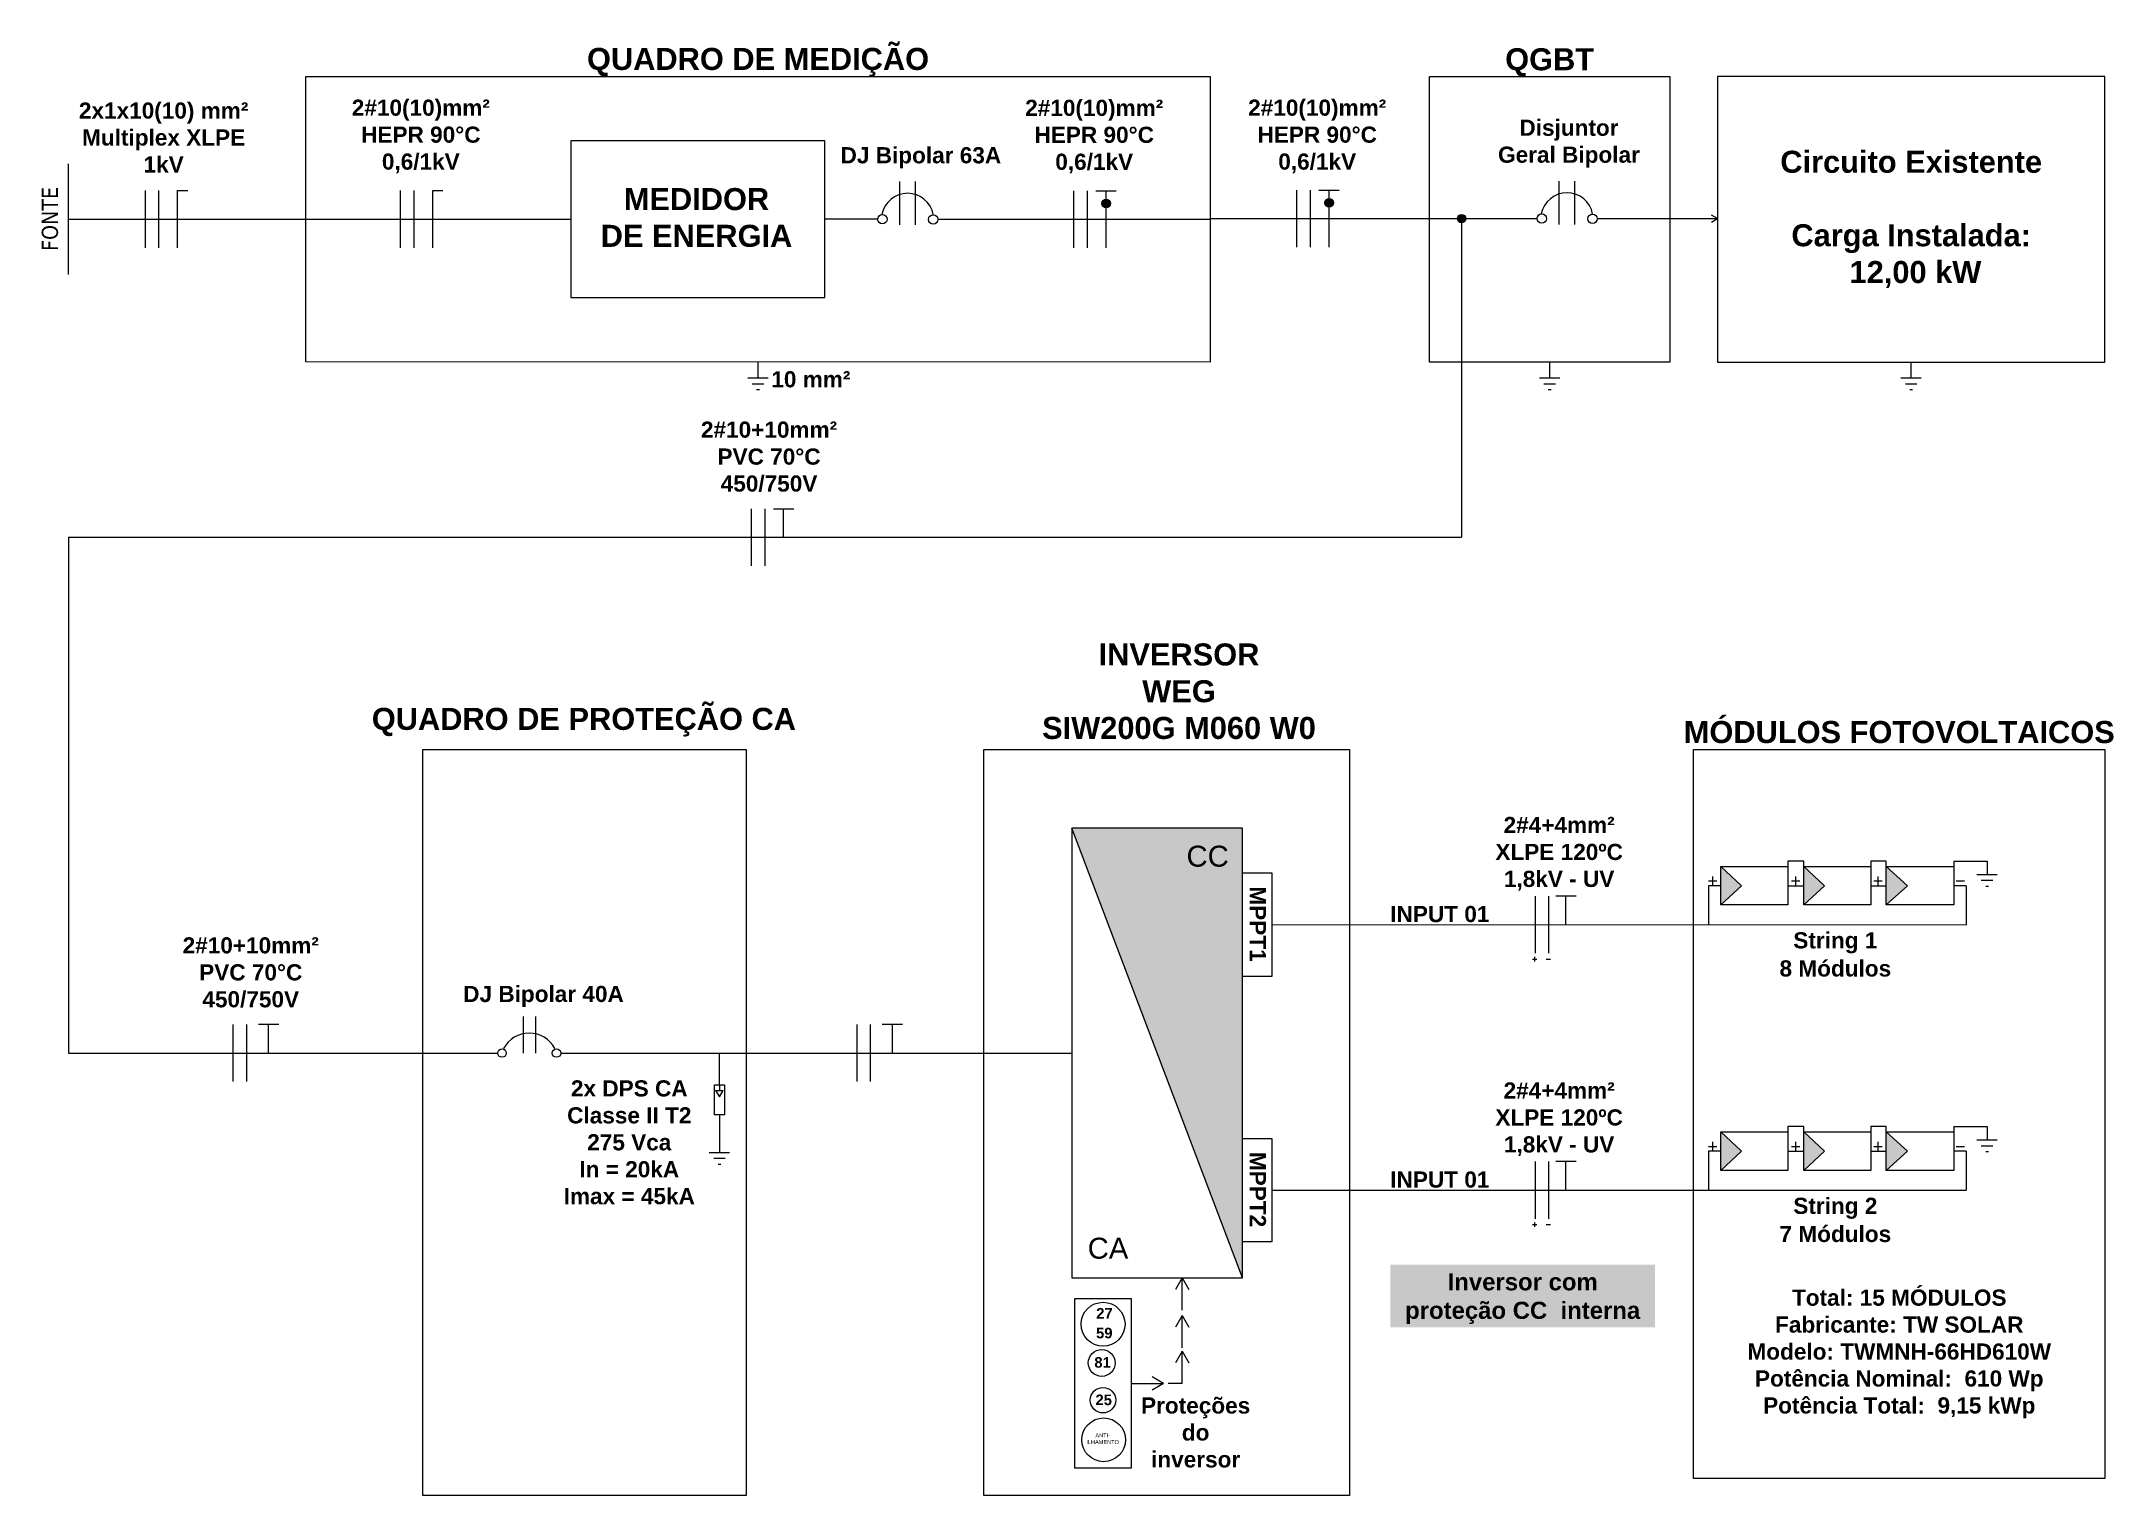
# Model space of a CAD drawing. Header units: millimetres. Extents: x 3949 to 5857, y -1969 to -943.
# Drawn here: x 4264 to 4324.6, y -1855.1 to -1812.6 of the extents above; entities that cross this region are included whole.
import ezdxf

# ---------------------------------------------------------------- set-up
doc = ezdxf.new("R2010")
doc.units = ezdxf.units.MM
doc.layers.add('DESENHO', color=7, linetype='Continuous', lineweight=0)
doc.styles.add('Annotative', font='arial.ttf')
doc.styles.add('PDF Arial', font='arial.ttf')
doc.styles.add('PDF Arial Bold', font='arialbd.ttf')
doc.styles.get("Standard").update_dxf_attribs({"font": 'arial.ttf'})

msp = doc.modelspace()

# ---------------------------------------------------------------- texts
at = {"layer": 'DESENHO', "lineweight": 0, "attachment_point": 9, "style": 'PDF Arial'}
for s, width, gutter_width, heights, insert, char_height in [('\\pxqc;{\\fArial|b1|i0|c0|p34;QUADRO DE MEDIÇÃO}', 26.41348, 18.41, [2.491], (4298.171, -1813.658), 0.64396), ('\\pxqc;{\\fArial|b1|i0|c0|p34;QGBT}', 7.00024, 25.896, [0.713], (4311.592, -1813.658), 0.64396), ('\\pxqc;{\\fArial|b1|i0|c0|p34;2#10(10)mm²\\PHEPR 90°C\\P0,6/1kV}', 5.84228, 12.5, [2.858], (4278.033, -1816.483), 0.47231), ('\\pxqc;{\\fArial|b1|i0|c0|p34;2#10(10)mm²\\PHEPR 90°C\\P0,6/1kV}', 5.84228, 12.5, [2.858], (4297.707, -1816.488), 0.47231), ('\\pxqc;{\\fArial|b1|i0|c0|p34;2#10(10)mm²\\PHEPR 90°C\\P0,6/1kV}', 5.84228, 12.5, [2.858], (4304.222, -1816.483), 0.47231), ('\\pxqc;{\\fArial|b1|i0|c0|p34;QUADRO DE PROTEÇÃO CA}', 11.76968, 3.948, [2.702], (4285.761, -1832.939), 0.64396), ('\\pxqc;{\\fArial|b1|i0|c0|p34;MÓDULOS FOTOVOLTAICOS}', 12.02187, 3.948, [7.509], (4324.317, -1833.138), 0.64396), ('\\pxqc;{\\fArial|b1|i0|c0|p34;2#4+4mm²\\PXLPE 120ºC\\P1,8kV - UV}', 6.73784, 12.5, [3.186], (4311.738, -1837.44), 0.47231), ('\\pxqc;{\\fArial|b1|i0|c0|p34;2x DPS CA\\PClasse II T2\\P275 Vca\\PIn = 20kA\\PImax = 45kA}', 3.9314, 12.5, [0], (4283.168, -1846.611), 0.47231), ('\\pxqc;{\\fArial|b1|i0|c0|p34;2#4+4mm²\\PXLPE 120ºC\\P1,8kV - UV}', 6.73784, 12.5, [3.186], (4311.738, -1845.197), 0.47231), ('\\pxqc;{\\fArial|b1|i0|c0|p34;Proteções \\Pdo inversor}', 1.56579, 12.5, [0], (4298.532, -1854.301), 0.47231)]:
    msp.add_mtext_dynamic_manual_height_columns(s, width=width, gutter_width=gutter_width, heights=heights, dxfattribs=dict(at, insert=insert, char_height=char_height))
at = {"layer": 'DESENHO', "lineweight": 0}
for s, insert, char_height, width, attachment_point, style in [('\\pxqc;{\\fArial|b1|i0|c0|p34;2x1x10(10) mm²\\PMultiplex XLPE \\P1kV }', (4263.369, -1814.414), 0.4723, 8.45795, 1, 'PDF Arial'), ('\\pxqc;{\\fArial|b1|i0|c0|p34;Disjuntor \\PGeral Bipolar}', (4311.673, -1816.317), 0.47231, 6.03391, 9, 'PDF Arial'), ('\\pxqc;{\\fArial|b1|i0|c0|p34;DJ Bipolar 63A}', (4292.418, -1816.334), 0.47231, 5.3936, 9, 'PDF Arial'), ('\\pxqc;{\\fArial|b1|i0|c0|p34;Circuito Existente\\P\\PCarga Instalada:\\P 12,00 kW }', (4318.654, -1817.829), 0.64396, 11.3255, 5, 'PDF Arial'), ('\\pxqc;{\\fArial|b1|i0|c0|p34;MEDIDOR DE ENERGIA}', (4286.03, -1818.641), 0.64396, 5.72787, 9, 'PDF Arial'), ('\\pxqc;{\\fArial|b1|i0|c0|p34;INVERSOR\\PWEG\\PSIW200G M060 W0}', (4292.017, -1833.019), 0.64396, 10.49124, 7, 'PDF Arial'), ('\\pxqc;{\\fArial|b1|i0|c0|p34;INPUT 01}', (4307.474, -1838.368), 0.47231, 5.17942, 9, 'PDF Arial'), ('\\pxqc;{\\fArial|b1|i0|c0|p34;String 1}', (4318.934, -1839.274), 0.47231, 4.98963, 9, 'PDF Arial'), ('\\pxqc;{\\fArial|b1|i0|c0|p34;8 Módulos}', (4318.934, -1839.957), 0.47231, 4.98963, 9, 'PDF Arial'), ('\\pxqc;{\\fArial|b1|i0|c0|p34;DJ Bipolar 40A}', (4281.713, -1840.838), 0.47231, 6.03391, 9, 'PDF Arial'), ('\\pxqc;{\\fArial|b1|i0|c0|p34;INPUT 01}', (4307.474, -1846.125), 0.47231, 5.17942, 9, 'PDF Arial'), ('\\pxqc;{\\fArial|b1|i0|c0|p34;String 2}', (4318.934, -1847.031), 0.47231, 4.98963, 9, 'PDF Arial'), ('\\pxqc;{\\fArial|b1|i0|c0|p34;7 Módulos}', (4318.934, -1847.714), 0.47231, 4.98963, 9, 'PDF Arial'), ('\\pxqc,t12;{\\fArial|b1|i0|c0|p34;Total: 15 MÓDULOS \\P\\ptz;Fabricante: TW SOLAR\\PModelo: TWMNH-66HD610W\\PPotência Nominal:  610 Wp\\PPotência Total:  9,15 kWp}', (4324.317, -1852.86), 0.47231, 12.02187, 9, 'Annotative')]:
    msp.add_mtext(s, dxfattribs=dict(at, insert=insert, char_height=char_height, width=width, attachment_point=attachment_point, style=style))
at = {"layer": 'DESENHO', "lineweight": 0, "insert": (4264.278, -1818.752), "char_height": 0.47332, "attachment_point": 4, "rotation": 90}
msp.add_mtext('{\\fTahoma|b0|i0|c0|p34;FONTE}', dxfattribs=at)
at = {"layer": 'DESENHO', "color": 3, "lineweight": 0, "insert": (4289.204, -1822.744), "char_height": 0.47231, "width": 5.3936, "attachment_point": 9, "style": 'PDF Arial'}
msp.add_mtext('\\pxqc;{\\fArial|b1|i0|c0|p34;10 mm²}', dxfattribs=at)
at = {"layer": 'DESENHO', "char_height": 0.4723, "width": 3.99972, "attachment_point": 1, "style": 'PDF Arial Bold'}
for insert in [(4283.286, -1823.736), (4268.143, -1838.804)]:
    msp.add_mtext('\\pxqc;2#10+10mm²\\PPVC 70°C\\P450/750V', dxfattribs=dict(at, insert=insert))
at = {"layer": 'DESENHO', "lineweight": 0, "char_height": 0.6122, "attachment_point": 9, "style": 'PDF Arial'}
for s, insert in [('CC', (4298.718, -1836.749)), ('CA', (4295.783, -1848.203))]:
    msp.add_mtext(s, dxfattribs=dict(at, insert=insert))
at = {"layer": 'DESENHO', "lineweight": 0, "char_height": 0.47231, "attachment_point": 9, "rotation": 270, "style": 'PDF Arial'}
for s, insert in [('\\pxi4.60266;{\\fArial|b1|i0|c0|p34;MPPT1}', (4299.332, -1839.516)), ('\\pxi4.60266;{\\fArial|b1|i0|c0|p34;MPPT2}', (4299.332, -1847.273))]:
    msp.add_mtext_dynamic_manual_height_columns(s, width=5.13617, gutter_width=27.451, heights=[1.382], dxfattribs=dict(at, insert=insert))
at = {"layer": 'DESENHO', "insert": (4303.685, -1848.619), "char_height": 0.5, "attachment_point": 1, "style": 'PDF Arial', "bg_fill": 1, "box_fill_scale": 1.5, "bg_fill_color": 1, "bg_fill_transparency": 0}
msp.add_mtext_dynamic_manual_height_columns('\\pxqc;{\\fArial|b1|i0|c0|p34;\\C255;\\c16777215;Inversor com proteção CC  interna}', width=7.23812, gutter_width=55.221, heights=[0], dxfattribs=at)
at = {"layer": 'DESENHO', "lineweight": 0, "char_height": 0.31036, "attachment_point": 3}
for s, width, heights, insert in [('\\pxql;{\\fArial|b1|i0|c0|p34;27}', 3.9314, [0.102], (4298.776, -1849.634)), ('\\pxql;{\\fArial|b1|i0|c0|p34;59}', 3.9314, [0.102], (4298.77, -1850.212)), ('\\pxql;{\\fArial|b1|i0|c0|p34;81}', 3.9314, [0.102], (4298.721, -1851.069)), ('\\pxql;{\\fArial|b1|i0|c0|p34;25}', 3.9314, [0.102], (4298.754, -1852.163)), ('\\pxqc;{\\H0.375x;ANTI-\\PILHAMENTO}', 1.94381, [0.999], (4296.003, -1853.3))]:
    msp.add_mtext_dynamic_manual_height_columns(s, width=width, gutter_width=12.5, heights=heights, dxfattribs=dict(at, insert=insert))

# ---------------------------------------------------------------- hatches: boundary and pattern name
at = {"layer": 'DESENHO', "lineweight": 0}
h = msp.add_hatch(color=256, dxfattribs=at)
h.dxf.hatch_style = 1
h.paths.add_polyline_path([(4295.134, -1817.24, 0.414214), (4295.009, -1817.365, 0.414214), (4295.134, -1817.49)])
h.paths.add_polyline_path([(4295.259, -1817.365, 0.414214), (4295.134, -1817.24), (4295.134, -1817.49, 0.414214)])
h = msp.add_hatch(color=256, dxfattribs=at)
h.dxf.hatch_style = 1
h.paths.add_polyline_path([(4301.648, -1817.218, 0.414214), (4301.523, -1817.343, 0.414214), (4301.648, -1817.468)])
h.paths.add_polyline_path([(4301.773, -1817.343, 0.414214), (4301.648, -1817.218), (4301.648, -1817.468, 0.414214)])
h = msp.add_hatch(color=256, dxfattribs=at)
h.dxf.hatch_style = 1
h.paths.add_polyline_path([(4305.646, -1817.807, 0.414214), (4305.521, -1817.682), (4305.521, -1817.932, 0.414214)])
h.paths.add_polyline_path([(4305.521, -1817.682, 0.414214), (4305.396, -1817.807, 0.414214), (4305.521, -1817.932)])
h = msp.add_hatch(color=256, dxfattribs=at)
h.dxf.hatch_style = 1
h.paths.add_polyline_path([(4299.122, -1835.614), (4294.13, -1835.614), (4299.122, -1848.757)])
h.paths.add_polyline_path([(4297.363, -1837.072), (4298.904, -1837.072), (4298.904, -1835.811), (4297.363, -1835.811)], flags=24)
h = msp.add_hatch(color=7, dxfattribs=at)
h.dxf.hatch_style = 1
h.paths.add_polyline_path([(4315.516, -1836.734), (4315.516, -1837.86), (4316.126, -1837.297)])
h.paths.add_polyline_path([(4313.091, -1836.734), (4313.091, -1837.86), (4313.701, -1837.297)])
h.paths.add_polyline_path([(4317.925, -1837.86), (4318.55, -1837.297), (4317.925, -1836.734)])
h = msp.add_hatch(color=7, dxfattribs=at)
h.dxf.hatch_style = 1
h.paths.add_polyline_path([(4315.516, -1844.49), (4315.516, -1845.617), (4316.126, -1845.054)])
h.paths.add_polyline_path([(4313.091, -1844.49), (4313.091, -1845.617), (4313.701, -1845.054)])
h.paths.add_polyline_path([(4317.925, -1845.617), (4318.55, -1845.054), (4317.925, -1844.49)])

# ---------------------------------------------------------------- linework, layer by layer
for p, q in [((4264.815, -1819.436), (4264.815, -1816.211)), ((4289.108, -1817.993), (4289.108, -1816.725)), ((4289.565, -1817.993), (4289.565, -1816.725)), ((4308.372, -1817.975), (4308.372, -1816.708)), ((4308.829, -1817.975), (4308.829, -1816.708)), ((4267.066, -1818.658), (4267.066, -1816.989)), ((4267.461, -1818.658), (4267.461, -1816.989)), ((4268.005, -1818.658), (4268.005, -1816.989)), ((4268.005, -1816.989), (4268.301, -1816.989)), ((4274.521, -1818.658), (4274.521, -1816.989)), ((4274.916, -1818.658), (4274.916, -1816.989)), ((4275.46, -1818.658), (4275.46, -1816.989)), ((4275.46, -1816.989), (4275.756, -1816.989)), ((4294.195, -1818.663), (4294.195, -1816.994)), ((4294.59, -1818.663), (4294.59, -1816.994)), ((4294.837, -1816.994), (4295.134, -1816.994)), ((4295.134, -1818.663), (4295.134, -1816.994)), ((4295.134, -1816.994), (4295.43, -1816.994)), ((4300.709, -1818.641), (4300.709, -1816.972)), ((4301.105, -1818.641), (4301.105, -1816.972)), ((4301.352, -1816.972), (4301.648, -1816.972)), ((4301.648, -1818.641), (4301.648, -1816.972)), ((4301.648, -1816.972), (4301.945, -1816.972)), ((4312.992, -1817.807), (4312.825, -1817.704)), ((4312.825, -1817.914), (4312.992, -1817.807)), ((4284.773, -1827.952), (4284.773, -1826.284)), ((4285.168, -1827.952), (4285.168, -1826.284)), ((4285.415, -1826.284), (4285.712, -1826.284)), ((4285.712, -1827.118), (4285.712, -1826.284)), ((4285.712, -1826.284), (4286.008, -1826.284)), ((4307.678, -1839.268), (4307.678, -1837.599)), ((4308.073, -1839.268), (4308.073, -1837.599)), ((4308.865, -1837.599), (4308.271, -1837.599)), ((4308.568, -1838.434), (4308.568, -1837.599)), ((4307.59, -1839.443), (4307.719, -1839.443)), ((4307.654, -1839.379), (4307.654, -1839.507)), ((4307.986, -1839.443), (4308.114, -1839.443)), ((4269.63, -1843.02), (4269.63, -1841.351)), ((4270.025, -1843.02), (4270.025, -1841.351)), ((4270.663, -1841.351), (4270.366, -1841.351)), ((4270.663, -1842.186), (4270.663, -1841.351)), ((4270.96, -1841.351), (4270.663, -1841.351)), ((4287.859, -1843.02), (4287.859, -1841.351)), ((4288.254, -1843.02), (4288.254, -1841.351)), ((4288.892, -1841.351), (4288.595, -1841.351)), ((4288.892, -1842.186), (4288.892, -1841.351)), ((4289.188, -1841.351), (4288.892, -1841.351)), ((4283.838, -1843.117), (4283.838, -1842.186)), ((4307.678, -1847.025), (4307.678, -1845.356)), ((4308.073, -1847.025), (4308.073, -1845.356)), ((4308.865, -1845.356), (4308.271, -1845.356)), ((4308.568, -1846.191), (4308.568, -1845.356)), ((4307.59, -1847.2), (4307.719, -1847.2)), ((4307.654, -1847.136), (4307.654, -1847.264)), ((4307.986, -1847.2), (4308.114, -1847.2)), ((4297.352, -1848.757), (4297.158, -1849.093)), ((4297.352, -1849.697), (4297.352, -1848.757)), ((4297.352, -1848.757), (4297.546, -1849.093)), ((4297.352, -1849.857), (4297.158, -1850.193)), ((4297.352, -1850.797), (4297.352, -1849.857)), ((4297.352, -1849.857), (4297.546, -1850.193)), ((4297.352, -1850.899), (4297.158, -1851.235)), ((4297.352, -1851.838), (4297.352, -1850.899)), ((4297.352, -1850.899), (4297.546, -1851.235)), ((4295.876, -1851.838), (4296.815, -1851.838)), ((4296.815, -1851.838), (4296.479, -1851.644)), ((4296.815, -1851.838), (4296.479, -1852.032)), ((4297.352, -1851.838), (4296.942, -1851.838))]:
    msp.add_line(p, q, dxfattribs=at)
at = {"layer": 'DESENHO', "color": 5, "lineweight": 0}
for p, q in [((4264.815, -1817.824), (4279.493, -1817.824)), ((4288.459, -1817.824), (4286.918, -1817.824)), ((4298.171, -1817.829), (4290.219, -1817.829)), ((4298.171, -1817.807), (4307.723, -1817.807)), ((4305.521, -1817.807), (4305.521, -1827.118)), ((4309.483, -1817.807), (4312.992, -1817.807)), ((4264.815, -1827.118), (4305.521, -1827.118)), ((4264.815, -1827.118), (4264.815, -1842.186)), ((4313.091, -1837.297), (4312.73, -1837.297)), ((4312.73, -1837.297), (4312.73, -1838.439)), ((4320.257, -1837.297), (4319.896, -1837.297)), ((4320.257, -1837.297), (4320.257, -1838.439)), ((4299.976, -1838.434), (4320.257, -1838.439)), ((4264.815, -1842.186), (4277.359, -1842.186)), ((4279.2, -1842.186), (4294.13, -1842.186)), ((4313.091, -1845.054), (4312.73, -1845.054)), ((4312.73, -1845.054), (4312.73, -1846.196)), ((4320.257, -1845.054), (4319.896, -1845.054)), ((4320.257, -1845.054), (4320.257, -1846.196)), ((4299.976, -1846.191), (4320.257, -1846.196))]:
    msp.add_line(p, q, dxfattribs=at)
at = {"layer": 'DESENHO', "color": 3, "lineweight": 0}
for p, q in [((4284.963, -1822.462), (4284.963, -1821.997)), ((4308.094, -1822.462), (4308.094, -1822)), ((4318.654, -1822.462), (4318.654, -1822)), ((4284.92, -1822.802), (4285.005, -1822.802)), ((4308.052, -1822.802), (4308.137, -1822.802)), ((4318.612, -1822.802), (4318.697, -1822.802)), ((4320.831, -1837.308), (4320.916, -1837.308)), ((4320.831, -1845.065), (4320.916, -1845.065)), ((4283.795, -1845.43), (4283.88, -1845.43))]:
    msp.add_line(p, q, dxfattribs=at)
at = {"layer": 'DESENHO', "color": 18, "lineweight": 0, "true_color": 0x000000}
for p, q in [((4283.726, -1843.282), (4283.838, -1843.469)), ((4283.726, -1843.282), (4283.949, -1843.282)), ((4283.838, -1843.117), (4283.838, -1843.282)), ((4283.838, -1843.469), (4283.949, -1843.282))]:
    msp.add_line(p, q, dxfattribs=at)
at = {"layer": 'DESENHO', "lineweight": 0}
for points in [[(4298.171, -1822), (4271.757, -1821.995), (4271.757, -1813.653), (4298.171, -1813.658)], [(4304.585, -1813.658), (4311.603, -1813.658), (4311.603, -1822), (4304.585, -1822)], [(4324.317, -1813.658), (4312.992, -1813.658), (4312.992, -1822), (4324.317, -1822)], [(4286.918, -1815.537), (4279.493, -1815.537), (4279.493, -1820.111), (4286.918, -1820.111)], [(4284.62, -1855.115), (4275.172, -1855.115), (4275.172, -1833.317), (4284.62, -1833.317)], [(4312.295, -1833.317), (4324.317, -1833.317), (4324.317, -1854.616), (4312.295, -1854.616)], [(4299.122, -1835.614), (4294.13, -1835.614), (4294.13, -1848.757), (4299.122, -1848.757)], [(4315.046, -1837.86), (4313.091, -1837.86), (4313.091, -1836.734), (4315.046, -1836.734)], [(4317.471, -1837.86), (4315.516, -1837.86), (4315.516, -1836.734), (4317.471, -1836.734)], [(4319.896, -1837.86), (4317.925, -1837.86), (4317.925, -1836.734), (4319.896, -1836.734)], [(4299.122, -1836.922), (4299.976, -1836.922), (4299.976, -1839.946), (4299.122, -1839.946)], [(4315.046, -1845.617), (4313.091, -1845.617), (4313.091, -1844.49), (4315.046, -1844.49)], [(4317.471, -1845.617), (4315.516, -1845.617), (4315.516, -1844.49), (4317.471, -1844.49)], [(4319.896, -1845.617), (4317.925, -1845.617), (4317.925, -1844.49), (4319.896, -1844.49)], [(4299.122, -1844.679), (4299.976, -1844.679), (4299.976, -1847.703), (4299.122, -1847.703)], [(4295.876, -1849.371), (4294.207, -1849.371), (4294.207, -1854.3), (4295.876, -1854.3)]]:
    msp.add_lwpolyline(points, close=True, dxfattribs=at)
at = {"layer": 'DESENHO', "color": 3, "lineweight": 0}
for points in [[(4284.666, -1822.462), (4284.963, -1822.462), (4285.26, -1822.462)], [(4284.793, -1822.632), (4284.963, -1822.632), (4285.132, -1822.632)], [(4307.797, -1822.462), (4308.094, -1822.462), (4308.391, -1822.462)], [(4307.925, -1822.632), (4308.094, -1822.632), (4308.264, -1822.632)], [(4318.357, -1822.462), (4318.654, -1822.462), (4318.951, -1822.462)], [(4318.485, -1822.632), (4318.654, -1822.632), (4318.824, -1822.632)], [(4315.516, -1836.734), (4315.516, -1836.577), (4315.046, -1836.577), (4315.046, -1836.734)], [(4315.516, -1836.734), (4315.516, -1836.577), (4315.046, -1836.577), (4315.046, -1836.734)], [(4317.925, -1836.734), (4317.925, -1836.577), (4317.471, -1836.577), (4317.471, -1836.734)], [(4319.896, -1836.577), (4319.896, -1836.577), (4320.873, -1836.577), (4320.873, -1836.968)], [(4319.896, -1836.577), (4319.896, -1836.577), (4319.896, -1836.577), (4319.896, -1836.734)], [(4320.576, -1836.968), (4320.873, -1836.968), (4321.171, -1836.968)], [(4320.704, -1837.138), (4320.873, -1837.138), (4321.043, -1837.138)], [(4315.516, -1844.49), (4315.516, -1844.334), (4315.046, -1844.334), (4315.046, -1844.49)], [(4315.516, -1844.49), (4315.516, -1844.334), (4315.046, -1844.334), (4315.046, -1844.49)], [(4317.925, -1844.49), (4317.925, -1844.334), (4317.471, -1844.334), (4317.471, -1844.49)], [(4319.896, -1844.334), (4319.896, -1844.334), (4320.873, -1844.334), (4320.873, -1844.725)], [(4319.896, -1844.334), (4319.896, -1844.334), (4319.896, -1844.334), (4319.896, -1844.49)], [(4283.54, -1845.09), (4283.838, -1845.09), (4284.135, -1845.09)], [(4320.576, -1844.725), (4320.873, -1844.725), (4321.171, -1844.725)], [(4320.704, -1844.895), (4320.873, -1844.895), (4321.043, -1844.895)], [(4283.668, -1845.26), (4283.838, -1845.26), (4284.007, -1845.26)]]:
    msp.add_lwpolyline(points, dxfattribs=at)
at = {"layer": 'DESENHO'}
msp.add_lwpolyline([(4291.56, -1833.317), (4302.248, -1833.317), (4302.248, -1855.115), (4291.56, -1855.115)], close=True, dxfattribs=at)
at = {"layer": 'DESENHO', "lineweight": 0}
for points in [[(4299.122, -1848.757), (4294.13, -1835.614), (4294.13, -1848.757)], [(4312.731, -1837.156), (4312.972, -1837.156)], [(4312.852, -1837.025), (4312.852, -1837.287)], [(4315.156, -1837.156), (4315.397, -1837.156)], [(4315.276, -1837.025), (4315.276, -1837.287)], [(4317.565, -1837.156), (4317.806, -1837.156)], [(4317.685, -1837.025), (4317.685, -1837.287)], [(4319.968, -1837.156), (4320.209, -1837.156)], [(4283.838, -1843.987), (4283.838, -1845.09)], [(4312.731, -1844.913), (4312.972, -1844.913)], [(4312.852, -1844.781), (4312.852, -1845.044)], [(4315.156, -1844.913), (4315.397, -1844.913)], [(4315.276, -1844.781), (4315.276, -1845.044)], [(4317.565, -1844.913), (4317.806, -1844.913)], [(4317.685, -1844.781), (4317.685, -1845.044)], [(4319.968, -1844.913), (4320.209, -1844.913)]]:
    msp.add_lwpolyline(points, dxfattribs=at)
at = {"layer": 'DESENHO', "color": 18, "lineweight": 0, "true_color": 0x000000}
for points in [[(4313.091, -1837.86), (4313.701, -1837.297), (4313.091, -1836.734)], [(4315.516, -1837.86), (4316.126, -1837.297), (4315.516, -1836.734)], [(4317.925, -1837.86), (4318.55, -1837.297), (4317.925, -1836.734)], [(4313.091, -1845.617), (4313.701, -1845.054), (4313.091, -1844.49)], [(4315.516, -1845.617), (4316.126, -1845.054), (4315.516, -1844.49)], [(4317.925, -1845.617), (4318.55, -1845.054), (4317.925, -1844.49)]]:
    msp.add_lwpolyline(points, dxfattribs=at)
at = {"layer": 'DESENHO', "color": 5, "lineweight": 0}
for points in [[(4315.046, -1837.297), (4315.516, -1837.297)], [(4317.471, -1837.297), (4317.925, -1837.297)], [(4315.046, -1845.054), (4315.516, -1845.054)], [(4317.471, -1845.054), (4317.925, -1845.054)]]:
    msp.add_lwpolyline(points, dxfattribs=at)
at = {"layer": 'DESENHO', "color": 7, "lineweight": 0}
for points in [[(4278.098, -1841.116), (4278.098, -1842.186)], [(4278.46, -1841.116), (4278.46, -1842.186)]]:
    msp.add_lwpolyline(points, dxfattribs=at)
at = {"layer": 'DESENHO', "color": 0, "lineweight": 0}
msp.add_lwpolyline([(4283.986, -1843.117), (4283.986, -1843.987), (4283.689, -1843.987), (4283.689, -1843.117)], close=True, dxfattribs=at)
at = {"layer": 'DESENHO', "lineweight": 0}
for centre, radius in [((4295.134, -1817.365), 0.125), ((4301.648, -1817.343), 0.125), ((4288.596, -1817.824), 0.137), ((4290.082, -1817.829), 0.137), ((4305.521, -1817.807), 0.125), ((4307.86, -1817.807), 0.137), ((4309.346, -1817.812), 0.137), ((4295.046, -1850.108), 0.641), ((4295.006, -1851.24), 0.392), ((4295.042, -1852.329), 0.372), ((4295.06, -1853.486), 0.639)]:
    msp.add_circle(centre, radius, dxfattribs=at)
at = {"layer": 'DESENHO', "color": 7, "lineweight": 0}
for centre in [(4277.484, -1842.186), (4279.075, -1842.186)]:
    msp.add_circle(centre, 0.125, dxfattribs=at)
at = {"layer": 'DESENHO', "lineweight": 0}
for centre in [(4289.334, -1817.831), (4308.598, -1817.814)]:
    msp.add_arc(centre, 0.763, 10.54292, 169.09877, dxfattribs=at)
at = {"layer": 'DESENHO', "color": 7, "lineweight": 0}
msp.add_arc((4278.279, -1842.458), 0.852, 28.32219, 151.67781, dxfattribs=at)

msp.set_redraw_order([(e.dxf.handle, doc.entitydb.next_handle()) for e in msp.query("TEXT MTEXT ATTDEF DIMENSION ARC_DIMENSION")])  # texts and dimensions are drawn at this point

doc.saveas('drawing.dxf')
